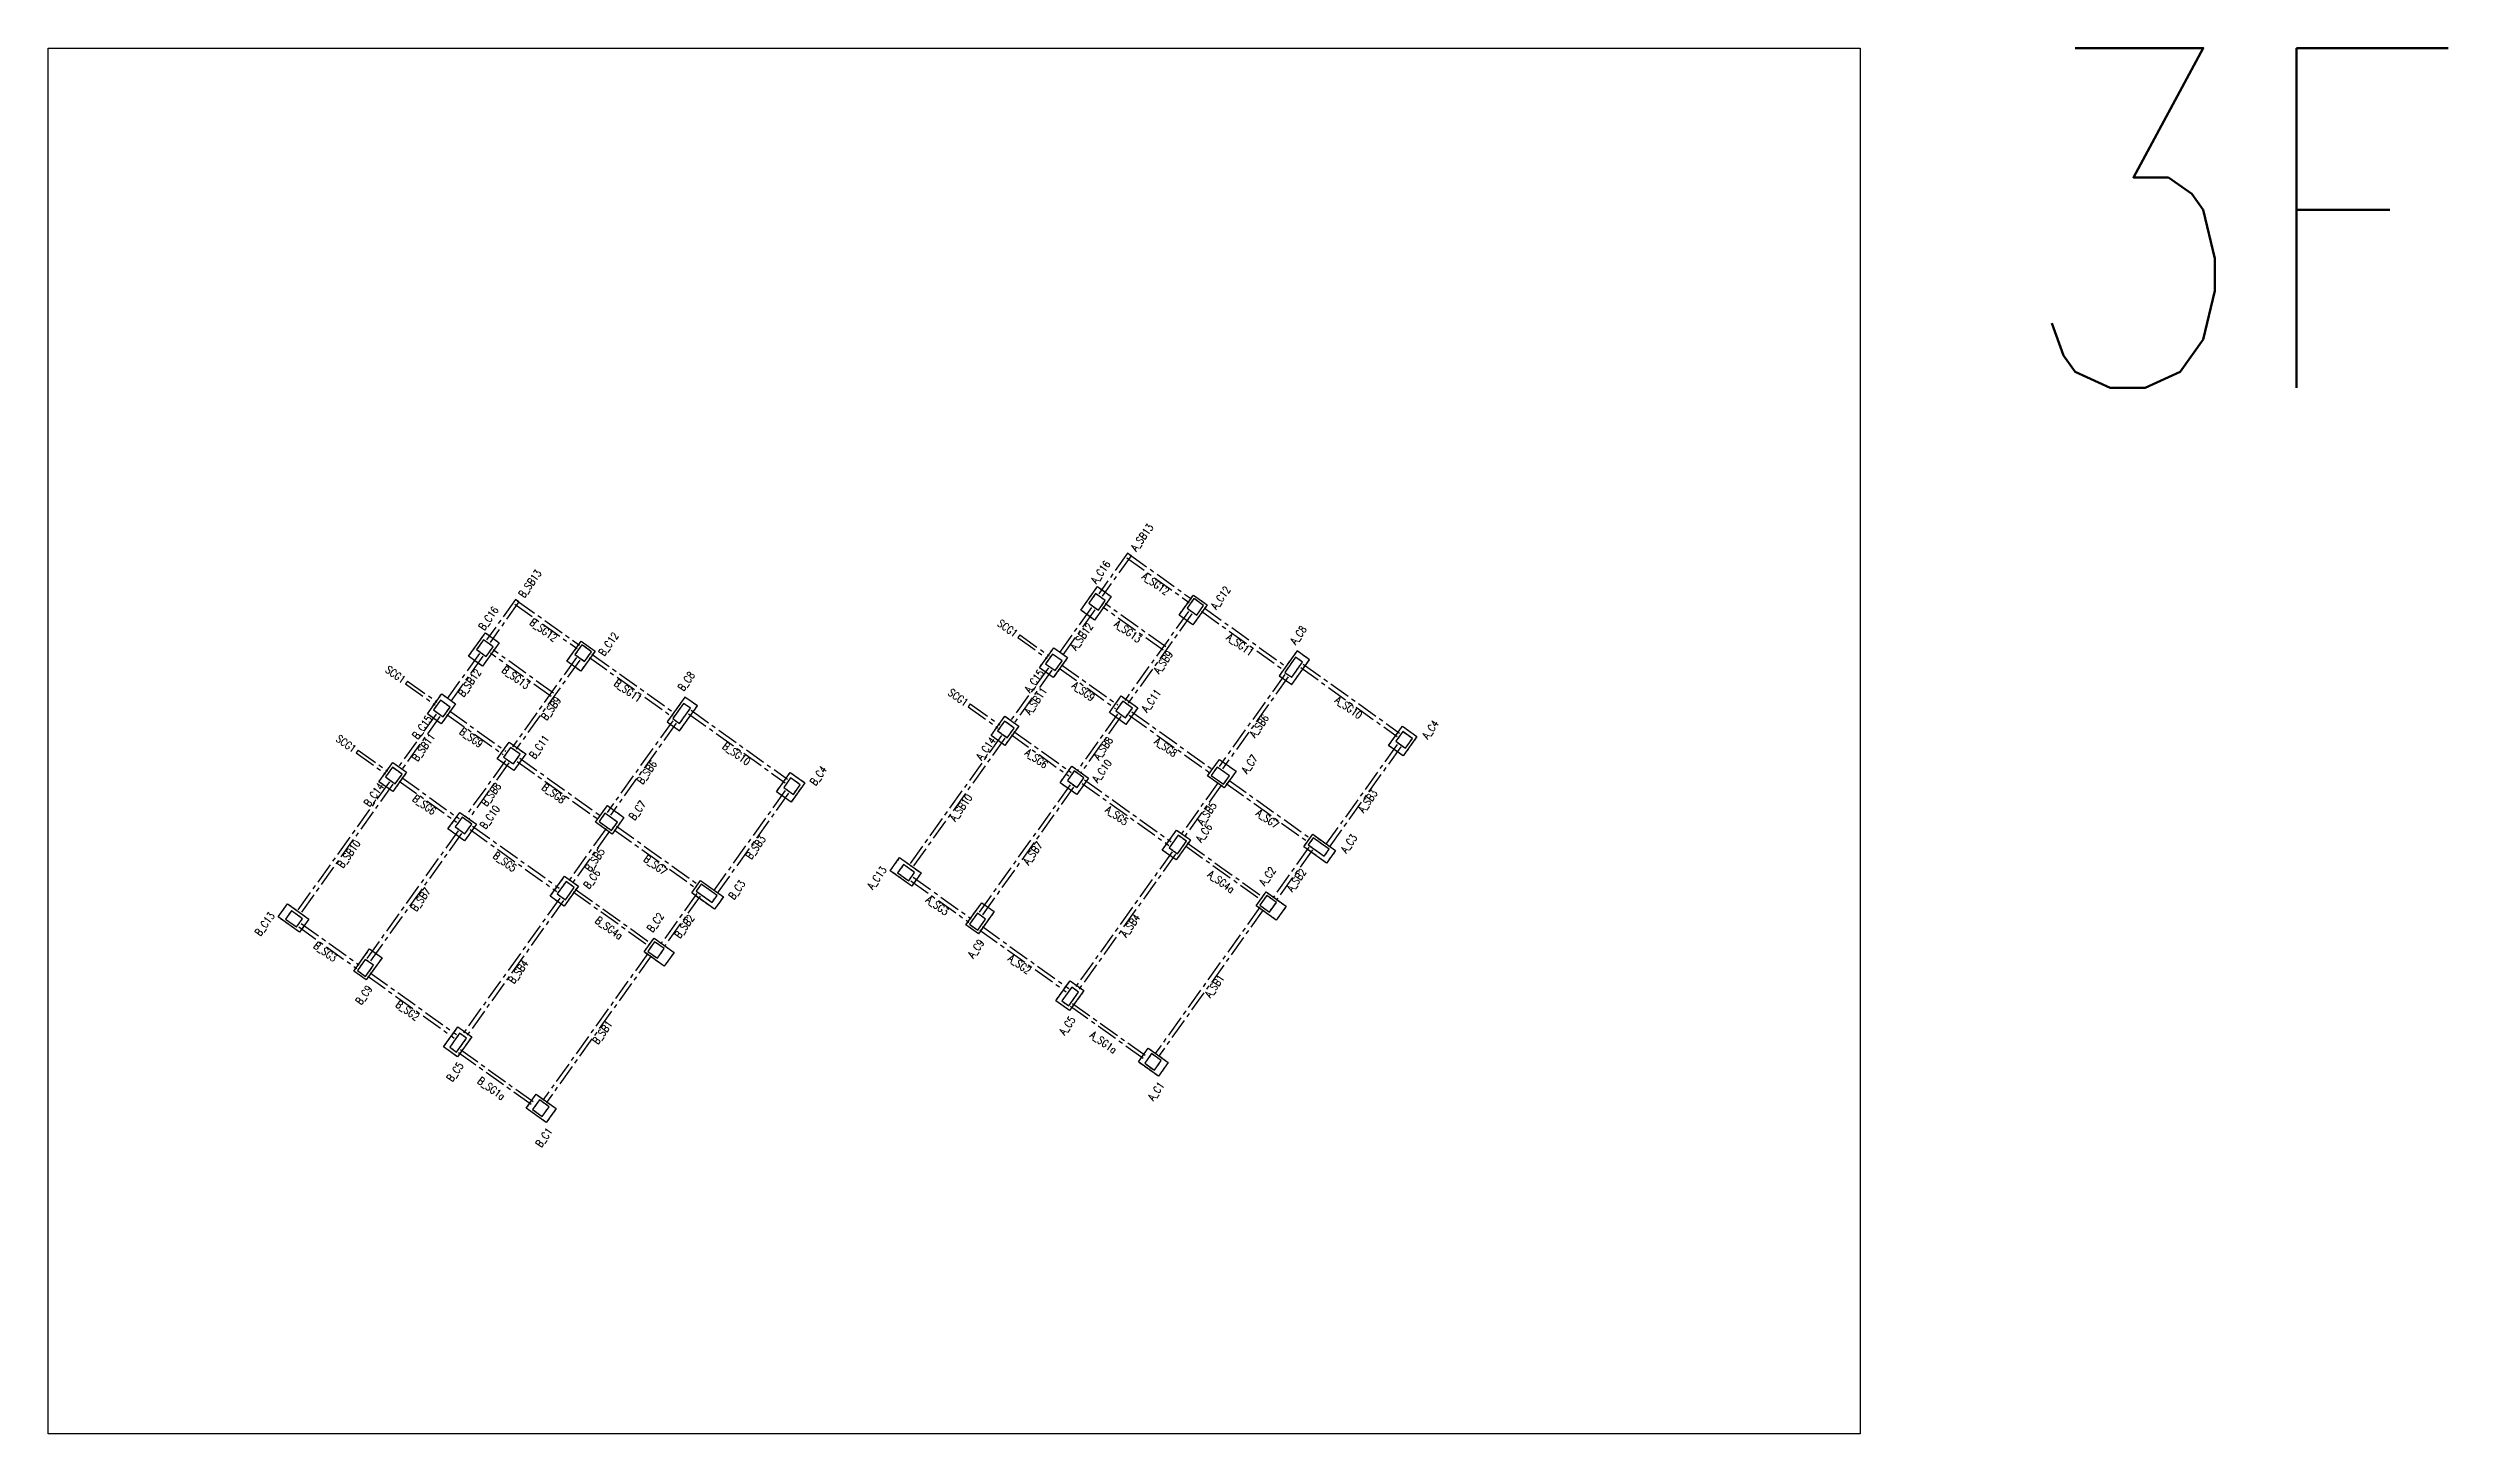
# Model space of a CAD drawing. Header units: millimetres. Extents: x 39613 to 69886, y 27475 to 191272.
# Drawn here: x 50002 to 64126, y 54941 to 63097 of the extents above; entities that cross this region are included whole.
import ezdxf
from ezdxf.enums import TextEntityAlignment as Align

# ---------------------------------------------------------------- set-up
doc = ezdxf.new("R2010")
doc.units = ezdxf.units.MM
doc.header["$LTSCALE"] = 100
doc.header["$MEASUREMENT"] = 0
doc.linetypes.add('CENTER', pattern=[2, 1.25, -0.25, 0.25, -0.25])
doc.linetypes.add('HIDDEN', pattern=[0.375, 0.25, -0.125])
for name, color, linetype in [('TC-COLUMN', 1, 'Continuous'), ('TC-TB', 2, 'Continuous'), ('TC-TC', 4, 'Continuous'), ('TC-虛柱', 4, 'HIDDEN'), ('TC-虛鋼柱', 4, 'HIDDEN'), ('TC-鋼柱', 11, 'Continuous'), ('TC-鋼粱', 183, 'CENTER')]:
    doc.layers.add(name, color=color, linetype=linetype)
doc.styles.get("Standard").update_dxf_attribs({"font": 'txt.shx', "width": 0.8, "bigfont": 'ae.shx'})

msp = doc.modelspace()

# ---------------------------------------------------------------- texts
at = {"layer": 'Defpoints', "color": 2, "width": 0.8}
msp.add_text('3F', height=2000, rotation=360, dxfattribs=at).set_placement((61589.25, 63096.68), align=Align.TOP_LEFT)
at = {"layer": 'TC-TB', "width": 0.8}
for s, rotation, p in [('A_SB13', 54.440027, (56440.49, 60216.85)), ('B_SB13', 54.440027, (52838.04, 59944.96)), ('A_SG12', 324, (56520.73, 59944.33)), ('B_SG12', 324, (52918.28, 59672.44)), ('SCG1', 324.440027, (55649.56, 59682.23)), ('A_SB12', 54.440027, (56084.87, 59633.42)), ('A_SG13', 324, (56357.4, 59664.1)), ('A_SG11', 324, (57017.64, 59586.04)), ('A_SB9', 54.440027, (56564.46, 59482.83)), ('SCG1', 324.440027, (52047.11, 59410.34)), ('B_SB12', 54.440027, (52482.42, 59361.53)), ('B_SG13', 324, (52754.95, 59392.21)), ('B_SG11', 324, (53415.19, 59314.15)), ('SCG1', 324.440027, (55358.75, 59275.43)), ('A_SB11', 54.440027, (55813.88, 59254.34)), ('A_SG9', 324, (56095.6, 59310.97)), ('B_SB9', 54.440027, (52962.01, 59210.94)), ('A_SG10', 324, (57656.27, 59215.72)), ('SCG1', 324.440027, (51756.3, 59003.54)), ('B_SB11', 54.440027, (52211.43, 58982.45)), ('B_SG9', 324, (52493.15, 59039.08)), ('A_SB6', 54.440027, (57128.61, 59107.38)), ('B_SB6', 54.440027, (53526.16, 58835.49)), ('B_SG10', 324, (54053.82, 58943.83)), ('A_SG6', 324, (55818.89, 58915.72)), ('A_SB8', 54.440027, (56211.2, 58976.39)), ('A_SG8', 324, (56580.3, 58983.07)), ('B_SB8', 54.440027, (52608.75, 58704.5)), ('B_SG8', 324, (52977.85, 58711.18)), ('B_SG6', 324, (52216.44, 58643.83)), ('A_SB10', 54.440027, (55374.4, 58626.67)), ('A_SG5', 324, (56292.43, 58580.38)), ('A_SB5', 54.440027, (56821.8, 58592.24)), ('A_SB3', 54.440027, (57768.66, 58665.27)), ('A_SG7', 324, (57179.36, 58561.13)), ('B_SB10', 54.440027, (51771.95, 58354.78)), ('B_SG5', 324, (52689.98, 58308.49)), ('B_SB5', 54.440027, (53219.35, 58320.35)), ('B_SG7', 324, (53576.91, 58289.24)), ('B_SB3', 54.440027, (54166.21, 58393.38)), ('A_SB7', 54.440027, (55796.91, 58358.47)), ('A_SG4a', 324, (56906.1, 58190.86)), ('A_SB2', 54.440027, (57349.04, 58200.04)), ('B_SB7', 54.440027, (52194.46, 58086.59)), ('A_SG3', 324, (55236.2, 58051.02)), ('B_SG4a', 324, (53303.65, 57918.97)), ('B_SB2', 54.440027, (53746.59, 57928.15)), ('A_SB4', 54.440027, (56371.55, 57933.17)), ('B_SG3', 324, (51633.75, 57779.13)), ('B_SB4', 54.440027, (52769.1, 57661.28)), ('A_SG2', 324, (55720.03, 57705.14)), ('A_SB1', 54.440027, (56866.34, 57576.39)), ('B_SG2', 324, (52117.58, 57433.25)), ('B_SB1', 54.440027, (53263.89, 57304.5)), ('A_SG1a', 324, (56213.94, 57246.22)), ('B_SG1a', 324, (52611.49, 56974.33))]:
    msp.add_text(s, height=45, rotation=rotation, dxfattribs=at).set_placement(p, align=Align.MIDDLE_CENTER)
at = {"layer": 'TC-TC', "width": 0.8}
for s, p in [('A_C16', (56196.3, 60012.82)), ('A_C12', (56902.89, 59861.67)), ('B_C16', (52593.85, 59740.93)), ('B_C12', (53300.44, 59589.78)), ('A_C8', (57360.44, 59642.32)), ('B_C8', (53757.99, 59370.43)), ('A_C15', (55805.52, 59371.61)), ('A_C11', (56494.43, 59256.29)), ('B_C15', (52203.07, 59099.72)), ('B_C11', (52891.98, 58984.4)), ('A_C4', (58137.58, 59086.76)), ('A_C14', (55521.68, 58974.57)), ('A_C10', (56204.51, 58842.99)), ('A_C7', (57072.72, 58883.05)), ('B_C14', (51919.23, 58702.68)), ('B_C4', (54535.13, 58814.87)), ('B_C10', (52602.06, 58571.1)), ('B_C7', (53470.27, 58611.16)), ('A_C6', (56804.49, 58478.61)), ('A_C3', (57657.88, 58415.73)), ('B_C6', (53202.04, 58206.72)), ('B_C3', (54055.43, 58143.84)), ('A_C13', (54879.51, 58213.82)), ('A_C2', (57178.43, 58223.59)), ('B_C13', (51277.06, 57941.93)), ('B_C2', (53575.98, 57951.7)), ('A_C9', (55462.94, 57796.74)), ('B_C9', (51860.49, 57524.85)), ('A_C5', (55999.62, 57344.11)), ('B_C5', (52397.17, 57072.22)), ('A_C1', (56522.63, 56957.93)), ('B_C1', (52920.18, 56686.04))]:
    msp.add_text(s, height=45, rotation=54.440027, dxfattribs=at).set_placement(p, align=Align.MIDDLE_CENTER)

# ---------------------------------------------------------------- linework, layer by layer
at = {"layer": 'Defpoints'}
msp.add_lwpolyline([(60666.19, 54941.32), (50001.56, 54941.32), (50001.56, 63096.68), (60666.19, 63096.68)], close=True, dxfattribs=at)
at = {"layer": 'TC-COLUMN'}
for points in [[(56259.6, 59869.23), (56160.73, 59730.93), (56079.38, 59789.09), (56178.24, 59927.39)], [(56658.15, 59760.05), (56742.48, 59878.01), (56823.83, 59819.86), (56739.5, 59701.9)], [(52476.93, 59517.2), (52575.79, 59655.5), (52657.15, 59597.34), (52558.28, 59459.04)], [(53055.7, 59488.16), (53140.03, 59606.12), (53221.38, 59547.97), (53137.05, 59430.01)], [(55836.93, 59449.94), (55921.26, 59567.9), (56002.61, 59509.75), (55918.29, 59391.79)], [(57247.88, 59403.18), (57321.1, 59350.84), (57425.77, 59497.28), (57352.55, 59549.62)], [(52234.49, 59178.05), (52318.81, 59296.01), (52400.16, 59237.86), (52315.84, 59119.9)], [(53645.43, 59131.29), (53718.65, 59078.95), (53823.32, 59225.39), (53750.11, 59277.73)], [(56317.75, 59284.26), (56415.37, 59214.47), (56345.58, 59116.85), (56247.96, 59186.64)], [(55551.94, 59051.28), (55633.36, 59165.17), (55714.71, 59107.01), (55633.29, 58993.12)], [(57891.43, 58992.29), (57972.85, 59106.18), (58058.27, 59045.12), (57976.85, 58931.23)], [(52715.3, 59012.37), (52812.92, 58942.58), (52743.13, 58844.96), (52645.51, 58914.75)], [(56896.03, 58911.02), (56993.65, 58841.23), (56923.87, 58743.61), (56826.25, 58813.39)], [(51949.49, 58779.39), (52030.91, 58893.28), (52112.26, 58835.12), (52030.84, 58721.23)], [(54288.98, 58720.4), (54370.4, 58834.29), (54455.82, 58773.23), (54374.4, 58659.34)], [(56027.82, 58870.96), (56125.44, 58801.17), (56055.66, 58703.55), (55958.03, 58773.34)], [(53293.58, 58639.13), (53391.2, 58569.34), (53321.42, 58471.72), (53223.8, 58541.5)], [(52425.37, 58599.07), (52522.99, 58529.28), (52453.21, 58431.66), (52355.58, 58501.45)], [(56559.75, 58376.99), (56644.08, 58494.95), (56725.43, 58436.79), (56641.1, 58318.83)], [(57392.25, 58396.65), (57444.59, 58469.87), (57578.81, 58373.91), (57526.47, 58300.69)], [(52957.3, 58105.1), (53041.63, 58223.06), (53122.98, 58164.9), (53038.65, 58046.94)], [(53789.8, 58124.76), (53842.14, 58197.98), (53976.36, 58102.02), (53924.02, 58028.8)], [(55084.66, 58165.5), (54958.57, 58255.64), (55013.82, 58332.92), (55139.91, 58242.78)], [(51482.22, 57893.61), (51356.12, 57983.75), (51411.37, 58061.03), (51537.46, 57970.89)], [(55496.76, 58067.58), (55569.98, 58015.24), (55476.93, 57885.08), (55403.71, 57937.42)], [(57230.34, 57965.21), (57112.38, 58049.54), (57170.54, 58130.89), (57288.5, 58046.56)], [(51894.31, 57795.69), (51967.53, 57743.35), (51874.48, 57613.19), (51801.26, 57665.53)], [(53627.89, 57693.32), (53509.93, 57777.65), (53568.09, 57859), (53686.05, 57774.67)], [(55932.25, 57490.61), (56016.58, 57608.57), (56097.93, 57550.41), (56013.6, 57432.46)], [(52329.8, 57218.72), (52414.13, 57336.68), (52495.48, 57278.52), (52411.15, 57160.57)], [(56536.62, 57046.27), (56418.66, 57130.6), (56476.81, 57211.95), (56594.77, 57127.62)], [(52934.17, 56774.38), (52816.21, 56858.71), (52874.36, 56940.06), (52992.32, 56855.74)]]:
    msp.add_lwpolyline(points, close=True, dxfattribs=at)
at = {"layer": 'TC-虛柱'}
for points in [[(56259.6, 59869.23), (56160.73, 59730.93), (56079.38, 59789.09), (56178.24, 59927.39)], [(56658.15, 59760.05), (56742.48, 59878.01), (56823.83, 59819.86), (56739.5, 59701.9)], [(52476.93, 59517.2), (52575.79, 59655.5), (52657.15, 59597.34), (52558.28, 59459.04)], [(53055.7, 59488.16), (53140.03, 59606.12), (53221.38, 59547.97), (53137.05, 59430.01)], [(55836.93, 59449.94), (55921.26, 59567.9), (56002.61, 59509.75), (55918.29, 59391.79)], [(57247.88, 59403.18), (57321.1, 59350.84), (57425.77, 59497.28), (57352.55, 59549.62)], [(52234.49, 59178.05), (52318.81, 59296.01), (52400.16, 59237.86), (52315.84, 59119.9)], [(53645.43, 59131.29), (53718.65, 59078.95), (53823.32, 59225.39), (53750.11, 59277.73)], [(56317.75, 59284.26), (56415.37, 59214.47), (56345.58, 59116.85), (56247.96, 59186.64)], [(55551.94, 59051.28), (55633.36, 59165.17), (55714.71, 59107.01), (55633.29, 58993.12)], [(57891.43, 58992.29), (57972.85, 59106.18), (58058.27, 59045.12), (57976.85, 58931.23)], [(52715.3, 59012.37), (52812.92, 58942.58), (52743.13, 58844.96), (52645.51, 58914.75)], [(56896.03, 58911.02), (56993.65, 58841.23), (56923.87, 58743.61), (56826.25, 58813.39)], [(51949.49, 58779.39), (52030.91, 58893.28), (52112.26, 58835.12), (52030.84, 58721.23)], [(54288.98, 58720.4), (54370.4, 58834.29), (54455.82, 58773.23), (54374.4, 58659.34)], [(56027.82, 58870.96), (56125.44, 58801.17), (56055.66, 58703.55), (55958.03, 58773.34)], [(53293.58, 58639.13), (53391.2, 58569.34), (53321.42, 58471.72), (53223.8, 58541.5)], [(52425.37, 58599.07), (52522.99, 58529.28), (52453.21, 58431.66), (52355.58, 58501.45)], [(56559.75, 58376.99), (56644.08, 58494.95), (56725.43, 58436.79), (56641.1, 58318.83)], [(57392.25, 58396.65), (57444.59, 58469.87), (57578.81, 58373.91), (57526.47, 58300.69)], [(52957.3, 58105.1), (53041.63, 58223.06), (53122.98, 58164.9), (53038.65, 58046.94)], [(53789.8, 58124.76), (53842.14, 58197.98), (53976.36, 58102.02), (53924.02, 58028.8)], [(55084.66, 58165.5), (54958.57, 58255.64), (55013.82, 58332.92), (55139.91, 58242.78)], [(51482.22, 57893.61), (51356.12, 57983.75), (51411.37, 58061.03), (51537.46, 57970.89)], [(55496.76, 58067.58), (55569.98, 58015.24), (55476.93, 57885.08), (55403.71, 57937.42)], [(57230.34, 57965.21), (57112.38, 58049.54), (57170.54, 58130.89), (57288.5, 58046.56)], [(51894.31, 57795.69), (51967.53, 57743.35), (51874.48, 57613.19), (51801.26, 57665.53)], [(53627.89, 57693.32), (53509.93, 57777.65), (53568.09, 57859), (53686.05, 57774.67)], [(55932.25, 57490.61), (56016.58, 57608.57), (56097.93, 57550.41), (56013.6, 57432.46)], [(52329.8, 57218.72), (52414.13, 57336.68), (52495.48, 57278.52), (52411.15, 57160.57)], [(56536.62, 57046.27), (56418.66, 57130.6), (56476.81, 57211.95), (56594.77, 57127.62)], [(52934.17, 56774.38), (52816.21, 56858.71), (52874.36, 56940.06), (52992.32, 56855.74)]]:
    msp.add_lwpolyline(points, close=True, dxfattribs=at)
at = {"layer": 'TC-虛鋼柱'}
for points in [[(56183.42, 59788.47), (56224.13, 59845.41), (56167.18, 59886.12), (56126.48, 59829.18)], [(56762.19, 59759.43), (56802.9, 59816.38), (56745.96, 59857.09), (56705.25, 59800.14)], [(52580.97, 59516.58), (52621.68, 59573.52), (52564.74, 59614.23), (52524.03, 59557.29)], [(53159.74, 59487.54), (53200.45, 59544.49), (53143.51, 59585.2), (53102.8, 59528.25)], [(55929.35, 59433.05), (55970.05, 59490), (55913.11, 59530.71), (55872.4, 59473.76)], [(57385.09, 59483.34), (57344.41, 59512.42), (57280.44, 59422.93), (57321.11, 59393.85)], [(52326.9, 59161.16), (52367.6, 59218.11), (52310.66, 59258.82), (52269.95, 59201.87)], [(53782.64, 59211.45), (53741.96, 59240.53), (53677.99, 59151.04), (53718.66, 59121.96)], [(56342.69, 59155.79), (56383.4, 59212.74), (56326.45, 59253.45), (56285.74, 59196.5)], [(55647.26, 59038.45), (55687.96, 59095.4), (55631.02, 59136.11), (55590.31, 59079.16)], [(57990.82, 58976.56), (58031.53, 59033.51), (57974.58, 59074.21), (57933.87, 59017.27)], [(52740.24, 58883.9), (52780.95, 58940.85), (52724, 58981.56), (52683.29, 58924.61)], [(52044.81, 58766.56), (52085.52, 58823.51), (52028.57, 58864.22), (51987.86, 58807.27)], [(54388.37, 58704.67), (54429.08, 58761.62), (54372.13, 58802.32), (54331.42, 58745.38)], [(56057.71, 58745.11), (56098.41, 58802.05), (56041.47, 58842.76), (56000.76, 58785.82)], [(56920.39, 58764.53), (56955.28, 58813.34), (56882.06, 58865.68), (56847.17, 58816.87)], [(52455.26, 58473.22), (52495.96, 58530.16), (52439.02, 58570.87), (52398.31, 58513.93)], [(53317.94, 58492.64), (53352.83, 58541.45), (53279.61, 58593.79), (53244.72, 58544.98)], [(56649.25, 58356.03), (56701.59, 58429.24), (56652.78, 58464.14), (56600.44, 58390.92)], [(57512.55, 58341.38), (57541.63, 58382.05), (57448.07, 58448.93), (57419, 58408.26)], [(55066.95, 58196.6), (55101.84, 58245.41), (55036.76, 58291.93), (55001.87, 58243.12)], [(53046.8, 58084.14), (53099.14, 58157.35), (53050.33, 58192.25), (52997.99, 58119.03)], [(53910.1, 58069.49), (53939.18, 58110.16), (53845.62, 58177.04), (53816.55, 58136.37)], [(57190.25, 58012.31), (57230.96, 58069.25), (57174.02, 58109.96), (57133.31, 58053.02)], [(51464.5, 57924.71), (51499.39, 57973.52), (51434.31, 58020.04), (51399.42, 57971.23)], [(55473.45, 57906), (55519.97, 57971.08), (55471.16, 58005.98), (55424.64, 57940.9)], [(53587.8, 57740.42), (53628.51, 57797.36), (53571.57, 57838.07), (53530.86, 57781.13)], [(51871, 57634.11), (51917.52, 57699.2), (51868.71, 57734.09), (51822.19, 57669.01)], [(56008.96, 57460.36), (56067.12, 57541.71), (56026.44, 57570.79), (55968.29, 57489.44)], [(52406.51, 57188.47), (52464.67, 57269.82), (52423.99, 57298.9), (52365.84, 57217.55)], [(56512.8, 57081.74), (56553.51, 57138.68), (56496.56, 57179.39), (56455.85, 57122.45)], [(52910.35, 56809.85), (52951.06, 56866.79), (52894.11, 56907.5), (52853.4, 56850.56)]]:
    msp.add_lwpolyline(points, close=True, dxfattribs=at)
at = {"layer": 'TC-鋼柱'}
for points in [[(56183.42, 59788.47), (56224.13, 59845.41), (56167.18, 59886.12), (56126.48, 59829.18)], [(56762.19, 59759.43), (56802.9, 59816.38), (56745.96, 59857.09), (56705.25, 59800.14)], [(52580.97, 59516.58), (52621.68, 59573.52), (52564.74, 59614.23), (52524.03, 59557.29)], [(53159.74, 59487.54), (53200.45, 59544.49), (53143.51, 59585.2), (53102.8, 59528.25)], [(55929.35, 59433.05), (55970.05, 59490), (55913.11, 59530.71), (55872.4, 59473.76)], [(57385.09, 59483.34), (57344.41, 59512.42), (57280.44, 59422.93), (57321.11, 59393.85)], [(52326.9, 59161.16), (52367.6, 59218.11), (52310.66, 59258.82), (52269.95, 59201.87)], [(53782.64, 59211.45), (53741.96, 59240.53), (53677.99, 59151.04), (53718.66, 59121.96)], [(56342.69, 59155.79), (56383.4, 59212.74), (56326.45, 59253.45), (56285.74, 59196.5)], [(55647.26, 59038.45), (55687.96, 59095.4), (55631.02, 59136.11), (55590.31, 59079.16)], [(57990.82, 58976.56), (58031.53, 59033.51), (57974.58, 59074.21), (57933.87, 59017.27)], [(52740.24, 58883.9), (52780.95, 58940.85), (52724, 58981.56), (52683.29, 58924.61)], [(52044.81, 58766.56), (52085.52, 58823.51), (52028.57, 58864.22), (51987.86, 58807.27)], [(54388.37, 58704.67), (54429.08, 58761.62), (54372.13, 58802.32), (54331.42, 58745.38)], [(56057.71, 58745.11), (56098.41, 58802.05), (56041.47, 58842.76), (56000.76, 58785.82)], [(56920.39, 58764.53), (56955.28, 58813.34), (56882.06, 58865.68), (56847.17, 58816.87)], [(52455.26, 58473.22), (52495.96, 58530.16), (52439.02, 58570.87), (52398.31, 58513.93)], [(53317.94, 58492.64), (53352.83, 58541.45), (53279.61, 58593.79), (53244.72, 58544.98)], [(56649.25, 58356.03), (56701.59, 58429.24), (56652.78, 58464.14), (56600.44, 58390.92)], [(57512.55, 58341.38), (57541.63, 58382.05), (57448.07, 58448.93), (57419, 58408.26)], [(55066.95, 58196.6), (55101.84, 58245.41), (55036.76, 58291.93), (55001.87, 58243.12)], [(53046.8, 58084.14), (53099.14, 58157.35), (53050.33, 58192.25), (52997.99, 58119.03)], [(53910.1, 58069.49), (53939.18, 58110.16), (53845.62, 58177.04), (53816.55, 58136.37)], [(57190.25, 58012.31), (57230.96, 58069.25), (57174.02, 58109.96), (57133.31, 58053.02)], [(51464.5, 57924.71), (51499.39, 57973.52), (51434.31, 58020.04), (51399.42, 57971.23)], [(55473.45, 57906), (55519.97, 57971.08), (55471.16, 58005.98), (55424.64, 57940.9)], [(53587.8, 57740.42), (53628.51, 57797.36), (53571.57, 57838.07), (53530.86, 57781.13)], [(51871, 57634.11), (51917.52, 57699.2), (51868.71, 57734.09), (51822.19, 57669.01)], [(56008.96, 57460.36), (56067.12, 57541.71), (56026.44, 57570.79), (55968.29, 57489.44)], [(52406.51, 57188.47), (52464.67, 57269.82), (52423.99, 57298.9), (52365.84, 57217.55)], [(56512.8, 57081.74), (56553.51, 57138.68), (56496.56, 57179.39), (56455.85, 57122.45)], [(52910.35, 56809.85), (52951.06, 56866.79), (52894.11, 56907.5), (52853.4, 56850.56)]]:
    msp.add_lwpolyline(points, close=True, dxfattribs=at)
at = {"layer": 'TC-鋼粱'}
for p, q in [((56355.58, 60123.86), (56185.2, 59885.53)), ((56375.92, 60109.32), (56205.54, 59870.99)), ((56351.21, 60096.26), (56717.47, 59834.43)), ((56375.92, 60109.32), (56355.58, 60123.86)), ((56365.75, 60116.59), (56732.01, 59854.77)), ((52753.13, 59851.97), (52582.75, 59613.64)), ((52773.47, 59837.43), (52603.09, 59599.1)), ((52748.76, 59824.37), (53115.02, 59562.54)), ((52773.47, 59837.43), (52753.13, 59851.97)), ((52763.3, 59844.7), (53129.56, 59582.88)), ((56143.03, 59805.05), (55941.3, 59522.85)), ((56163.37, 59790.51), (55961.63, 59508.31)), ((56565.09, 59552.5), (56209, 59807.06)), ((56579.63, 59572.84), (56223.54, 59827.39)), ((56713.67, 59781.83), (56338.55, 59257.09)), ((56734.01, 59767.29), (56358.89, 59242.55)), ((56790.68, 59782.09), (57276.58, 59434.73)), ((56805.22, 59802.43), (57291.12, 59455.07)), ((55720.46, 59643.84), (55708.83, 59627.57)), ((55708.83, 59627.57), (55881.71, 59503.98)), ((55720.46, 59643.84), (55893.34, 59520.25)), ((52540.58, 59533.16), (52338.85, 59250.96)), ((52560.92, 59518.62), (52359.18, 59236.42)), ((52962.64, 59280.61), (52606.55, 59535.17)), ((52977.18, 59300.95), (52621.09, 59555.5)), ((53111.22, 59509.94), (52736.1, 58985.2)), ((53131.56, 59495.4), (52756.44, 58970.66)), ((53188.23, 59510.2), (53674.13, 59162.84)), ((53202.77, 59530.54), (53688.67, 59183.18)), ((55966.56, 59467.91), (56298.06, 59230.93)), ((57388.86, 59471.42), (57956.27, 59065.79)), ((52118.01, 59371.95), (52106.38, 59355.68)), ((52106.38, 59355.68), (52279.26, 59232.09)), ((52118.01, 59371.95), (52290.89, 59248.36)), ((55888.96, 59449.63), (55659.21, 59128.25)), ((55909.29, 59435.09), (55679.54, 59113.71)), ((55952.02, 59447.58), (56283.52, 59210.59)), ((57280.72, 59410.43), (56893.99, 58869.45)), ((57301.06, 59395.89), (56914.33, 58854.91)), ((57374.32, 59451.08), (57941.73, 59045.46)), ((52364.11, 59196.02), (52695.61, 58959.04)), ((53786.41, 59199.53), (54353.82, 58793.9)), ((55429.64, 59237.04), (55418.01, 59220.77)), ((55418.01, 59220.77), (55590.9, 59097.18)), ((55429.64, 59237.04), (55602.53, 59113.45)), ((56380, 59190.79), (56857.94, 58849.13)), ((52286.51, 59177.74), (52056.76, 58856.36)), ((52306.84, 59163.21), (52077.09, 58841.82)), ((52349.57, 59175.69), (52681.07, 58938.7)), ((53678.28, 59138.54), (53291.54, 58597.56)), ((53698.61, 59124), (53311.88, 58583.02)), ((53771.87, 59179.19), (54339.28, 58773.57)), ((55612.97, 59050.67), (55064.95, 58284.08)), ((55671.37, 59054.99), (56008.57, 58813.93)), ((55685.91, 59075.33), (56023.11, 58834.27)), ((56296.2, 59176.74), (56057.86, 58843.34)), ((56316.53, 59162.2), (56078.2, 58828.8)), ((56365.46, 59170.45), (56843.4, 58828.79)), ((51827.2, 58965.15), (51815.56, 58948.88)), ((51815.56, 58948.88), (51988.45, 58825.29)), ((51827.2, 58965.15), (52000.08, 58841.56)), ((52693.75, 58904.85), (52455.41, 58571.45)), ((52777.55, 58918.9), (53255.49, 58577.24)), ((55633.31, 59036.13), (55085.29, 58269.54)), ((57942.54, 58998.78), (57520.99, 58409.1)), ((57962.88, 58984.24), (57541.33, 58394.56)), ((52010.52, 58778.78), (51462.5, 58012.19)), ((52030.86, 58764.24), (51482.84, 57997.65)), ((52068.92, 58783.1), (52406.12, 58542.04)), ((52083.46, 58803.44), (52420.66, 58562.38)), ((52714.09, 58890.31), (52475.75, 58556.91)), ((52763.01, 58898.56), (53240.95, 58556.9)), ((56017.47, 58761.58), (55481.04, 58011.21)), ((56087.65, 58769.8), (56598.12, 58404.87)), ((56102.19, 58790.14), (56612.66, 58425.21)), ((56888.13, 58775.3), (56667.14, 58466.17)), ((56908.47, 58760.76), (56687.48, 58451.63)), ((56935.98, 58768.92), (57418.13, 58424.24)), ((56950.52, 58789.26), (57432.67, 58444.58)), ((54340.09, 58726.89), (53918.55, 58137.21)), ((54360.43, 58712.35), (53938.88, 58122.67)), ((56037.81, 58747.04), (55501.38, 57996.67)), ((52415.02, 58489.69), (51878.59, 57739.32)), ((52485.2, 58497.91), (52995.68, 58132.98)), ((52499.74, 58518.25), (53010.21, 58153.32)), ((53285.68, 58503.41), (53064.69, 58194.28)), ((53306.02, 58488.87), (53085.03, 58179.74)), ((53333.53, 58497.03), (53815.68, 58152.35)), ((53348.07, 58517.37), (53830.22, 58172.69)), ((52435.36, 58475.15), (51898.93, 57724.78)), ((56617, 58366.79), (56046.49, 57568.74)), ((56637.34, 58352.26), (56066.83, 57554.2)), ((56695.19, 58403.09), (57142.62, 58083.24)), ((56706.82, 58419.36), (57154.25, 58099.51)), ((57422.69, 58393.33), (57210.34, 58096.29)), ((57443.02, 58378.79), (57230.68, 58081.75)), ((55079.45, 58196.89), (55420.86, 57952.81)), ((55093.98, 58217.22), (55435.4, 57973.15)), ((53014.55, 58094.9), (52444.05, 57296.85)), ((53034.89, 58080.37), (52464.38, 57282.32)), ((53092.74, 58131.2), (53540.17, 57811.35)), ((53104.37, 58147.47), (53551.8, 57827.62)), ((53820.24, 58121.44), (53607.89, 57824.4)), ((53840.57, 58106.9), (53628.23, 57809.86)), ((51477, 57925), (51818.41, 57680.92)), ((51491.54, 57945.33), (51832.95, 57701.26)), ((55500.48, 57926.63), (56008.77, 57563.26)), ((57133.59, 58040.52), (56516.56, 57177.39)), ((57153.93, 58025.98), (56536.9, 57162.85)), ((55485.94, 57906.29), (55994.23, 57542.93)), ((51883.49, 57634.4), (52391.79, 57271.04)), ((51898.03, 57654.74), (52406.32, 57291.37)), ((53531.14, 57768.63), (52914.11, 56905.5)), ((53551.48, 57754.09), (52934.45, 56890.96)), ((56020.01, 57458.61), (56459.35, 57144.53)), ((56031.64, 57474.88), (56470.98, 57160.8)), ((52417.56, 57186.72), (52856.9, 56872.64)), ((52429.19, 57202.99), (52868.53, 56888.91))]:
    msp.add_line(p, q, dxfattribs=at)

msp.set_redraw_order([(e.dxf.handle, doc.entitydb.next_handle()) for e in msp.query("TEXT MTEXT ATTDEF DIMENSION ARC_DIMENSION")])  # texts and dimensions are drawn at this point

doc.saveas('drawing.dxf')
